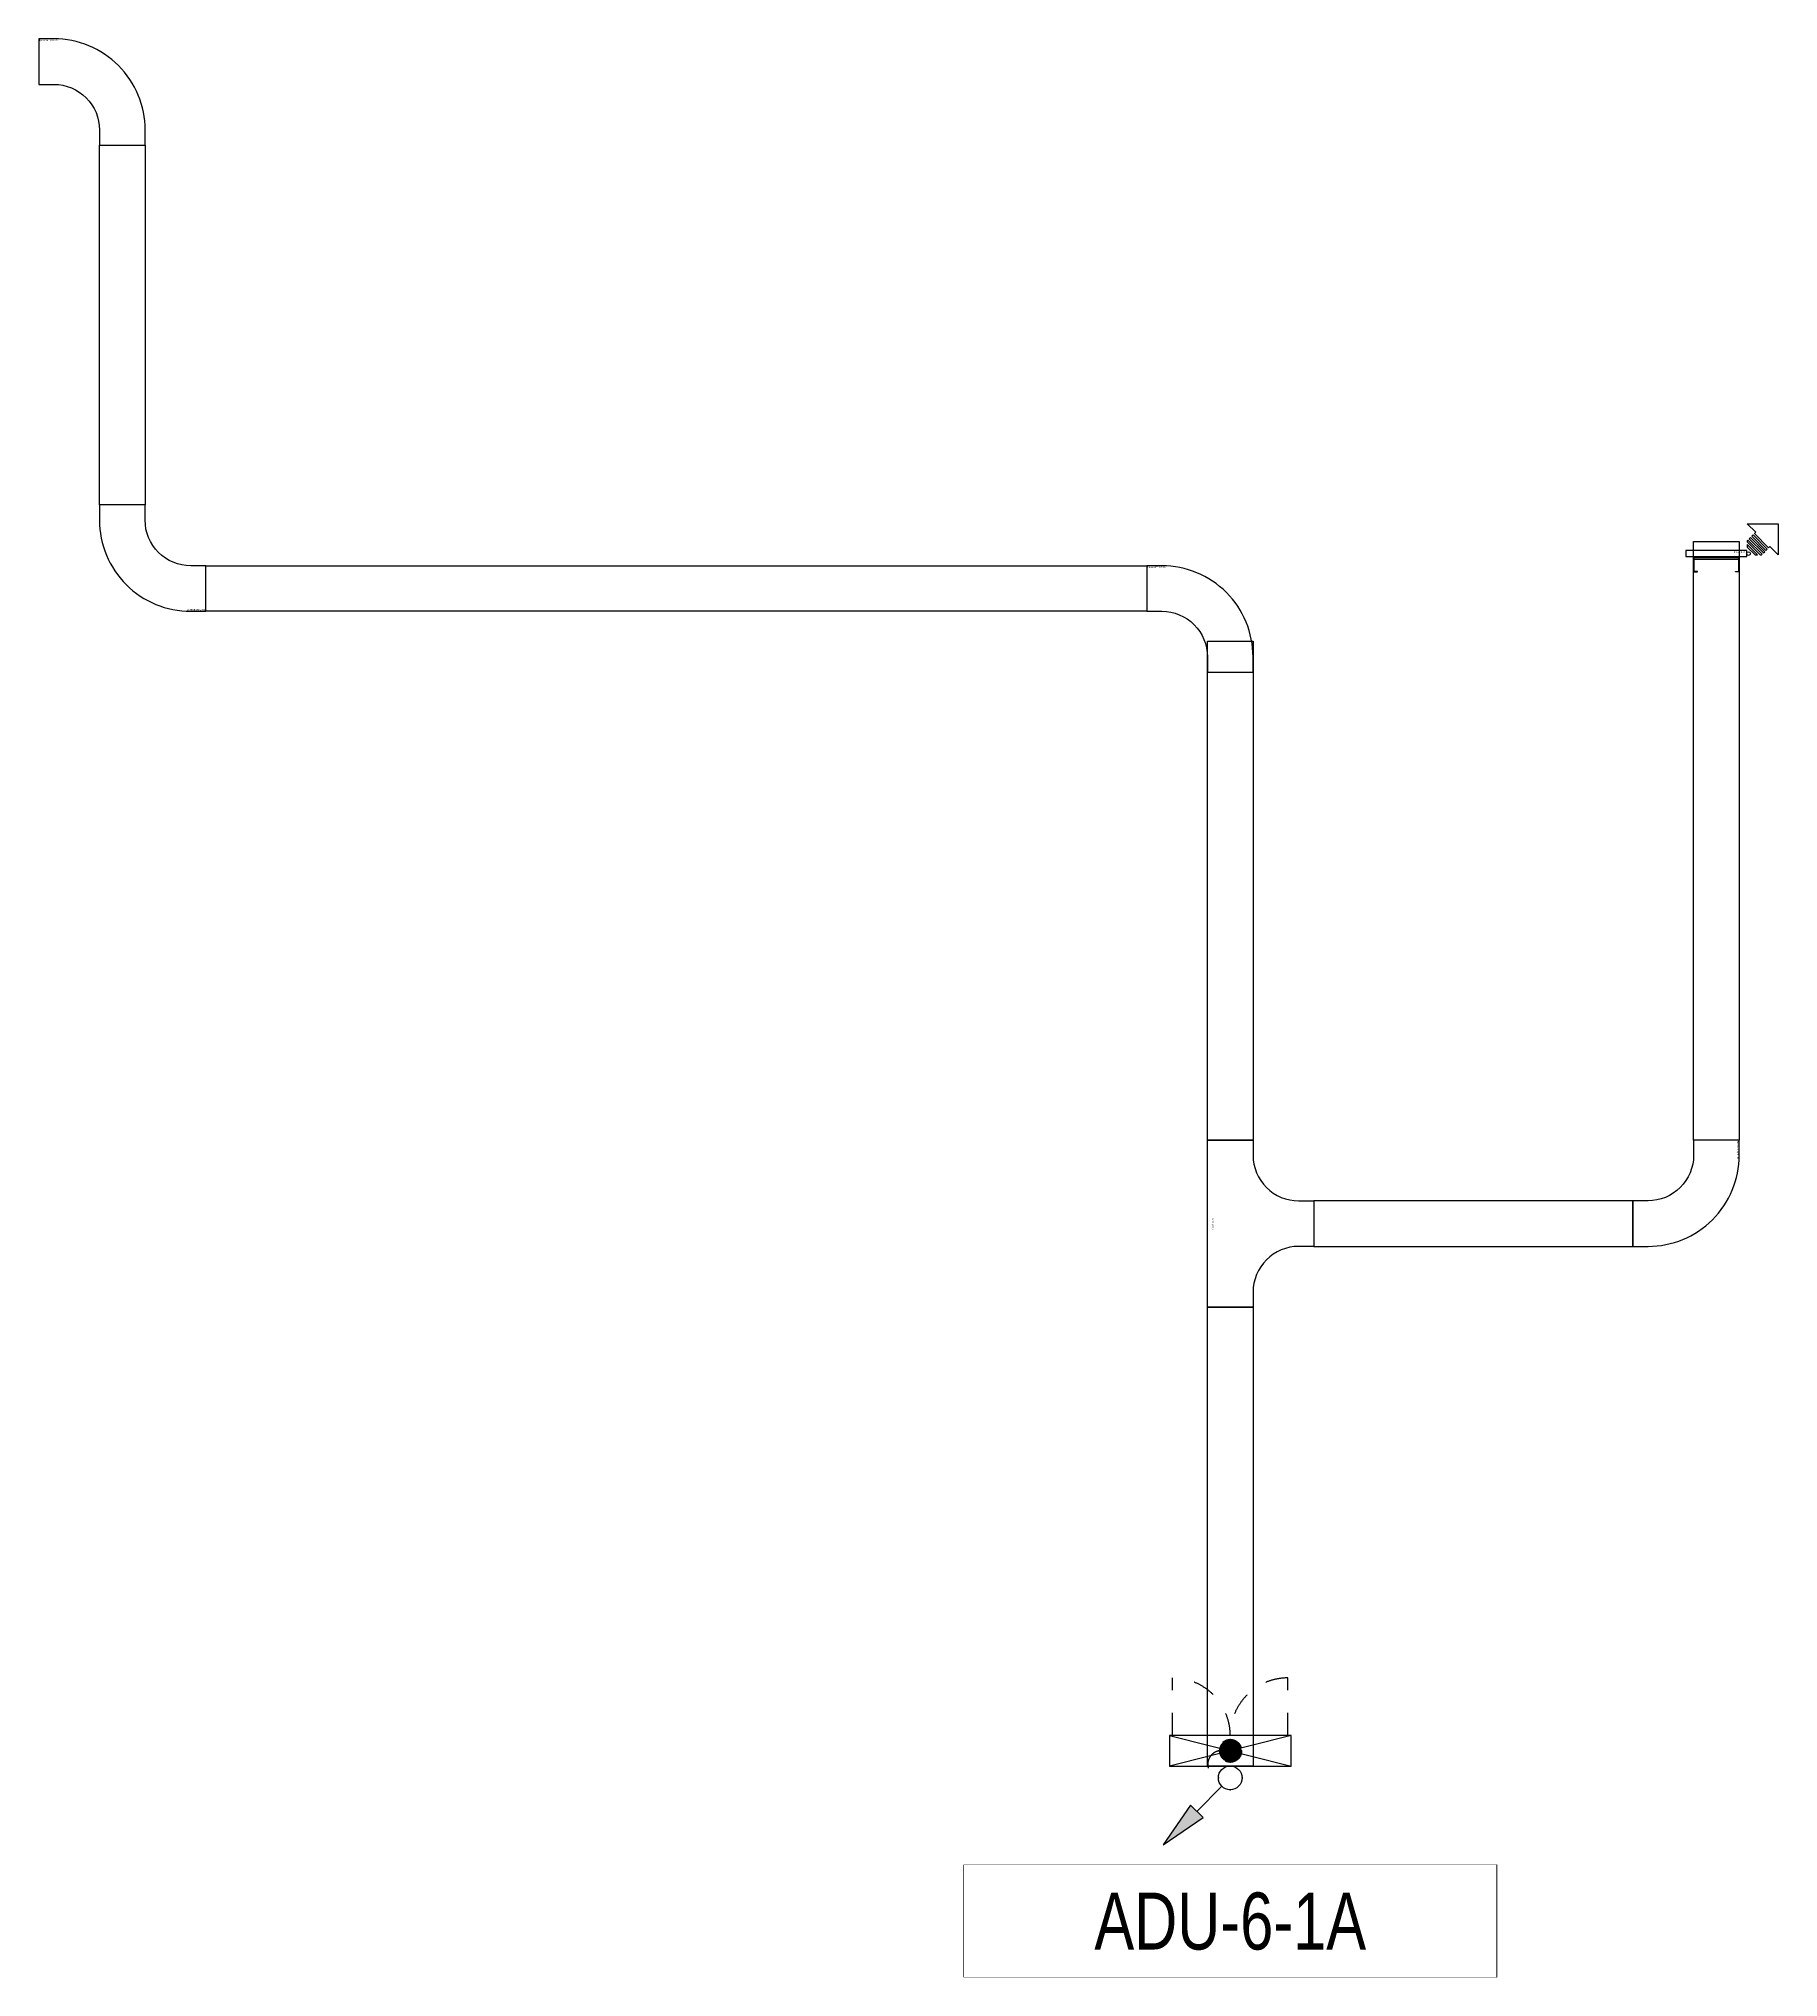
# Model space of a CAD drawing. Header units: millimetres. Extents: x 88028 to 500787, y -530175 to 1035835.
# Drawn here: x 338707 to 350157, y 764510 to 777268 of the extents above; entities that cross this region are included whole.
import ezdxf
from ezdxf.enums import TextEntityAlignment as Align

# ---------------------------------------------------------------- set-up
doc = ezdxf.new("R2010")
doc.units = ezdxf.units.MM
doc.header["$LTSCALE"] = 150
doc.linetypes.add('CONTINOUS', pattern=[0])
doc.linetypes.add('D1', pattern=[3, 1, -1, 1])
for name, color, linetype in [('------01 Motor Control Panel or Center', 4, 'Continuous'), ('-----00 LV_CABLE', 2, 'Continuous'), ('-----26 Electrical Cable Tray', 200, 'Continuous')]:
    doc.layers.add(name, color=color, linetype=linetype)
doc.styles.add('ELEC', font='')
doc.styles.add('LGR', font='LGSmHaTR.ttf')
doc.styles.get("Standard").update_dxf_attribs({"font": ''})
doc.styles.get('ELEC').set_extended_font_data('Dotum')
doc.styles.get('Standard').set_extended_font_data('Dotum')

# ---------------------------------------------------------------- blocks, each defined once
blk = doc.blocks.new('*U30')
at = {"linetype": 'Continuous', "ltscale": 0.1}
for p, q in [((-100, 57), (-100, 59)), ((-50, 57), (-50, 59)), ((0, 57), (0, 59)), ((50, 57), (50, 59)), ((100, 57), (100, 59))]:
    blk.add_line(p, q, dxfattribs=at)
for points in [[(-150, 40), (-150, 140), (-125, 140), (-125, 137), (-147, 137), (-147, 40)], [(150, 40), (150, 140), (125, 140), (125, 137), (147, 137), (147, 40)], [(-147, 59), (147, 59)], [(-147, 57), (147, 57)], [(147, 43), (-147, 43)]]:
    blk.add_lwpolyline(points, dxfattribs=at)
blk.add_lwpolyline([(200, 0), (200, 40), (-200, 40), (-200, 0)], close=True, dxfattribs=at)
blk.add_text('W300*H100', height=10, dxfattribs=at).set_placement((-190, 10), align=Align.MIDDLE_LEFT)
blk = doc.blocks.new('TRAY (U-D)')
at = {"color": 0}
for points in [[(156, 467), (-28, 651), (651, 651), (651, -28), (467, 156), (438, 127), (127, 438)], [(-28, 283), (-28, 255), (255, -28), (283, -28), (297, -14), (-14, 297)], [(-28, 198), (-28, 141), (141, -28), (198, -28)], [(14, 325), (325, 14), (354, 42), (42, 354)], [(71, 382), (382, 71), (410, 99), (99, 410)]]:
    blk.add_lwpolyline(points, close=True, dxfattribs=at)
blk.add_circle((0, 0), 40, dxfattribs=at)
blk = doc.blocks.new('*U27')
at = {"color": 0}
blk.add_lwpolyline([(0, 0), (-100, 0, -0.414214), (-400, 300), (-400, 400), (-700, 400), (-700, 300, 0.414214), (-100, -300), (0, -300)], format="xyb", close=True, dxfattribs=at)
blk.add_text('W:300(ELBOW 90)', height=10, dxfattribs=at).set_placement((-5, -290), align=Align.MIDDLE_RIGHT)
blk = doc.blocks.new('*U26')
at = {"color": 0}
blk.add_lwpolyline([(-1100, 0), (-1000, 0, 0.414214), (-700, 300), (-700, 400), (-400, 400), (-400, 300, 0.414214), (-100, 0), (0, 0), (0, -300), (-1100, -300)], format="xyb", close=True, dxfattribs=at)
at = {"color": 0, "style": 'LGR'}
blk.add_text('W:300(TEE)', height=10, dxfattribs=at).set_placement((-550, -265), align=Align.MIDDLE)
blk = doc.blocks.new('MCP_EQUIPMENT-2')
for p, q in [((200, 400), (0, -400)), ((200, -400), (0, 400))]:
    blk.add_line(p, q)
at = {"color": 1, "linetype": 'D1'}
for p, q in [((200, 380), (580, 380)), ((200, -380), (580, -380))]:
    blk.add_line(p, q, dxfattribs=at)
blk.add_lwpolyline([(200, 400), (0, 400), (0, -400), (200, -400)], close=True)
for centre, start, end in [((200, 380), 270, 0), ((200, -380), 0, 90)]:
    blk.add_arc(centre, 380, start, end, dxfattribs=at)
blk = doc.blocks.new('11')
at = {"linetype": 'D1'}
h = blk.add_hatch(color=256, dxfattribs=at)
edge = h.paths.add_edge_path()
edge.add_arc((0, 0), 75, 0, 360)
blk.add_circle((0, 0), 75, dxfattribs=at)
for p in [(-75, 0), (0, 75), (75, 0), (0, -75)]:
    blk.add_point(p, dxfattribs=at)
blk = doc.blocks.new('O01')
blk.add_hatch(color=256).paths.add_polyline_path([(-149, -218), (-218, -149), (-368, -368)])
blk.add_line((-46, -46), (-184, -184))
blk.add_lwpolyline([(-368, -368), (-149, -218), (-218, -149), (-368, -368)])
blk.add_circle((0, 0), 65)
for p in [(-65, 0), (-65, 0), (0, 65), (0, 65), (65, 0), (65, 0), (0, -65), (0, -65)]:
    blk.add_point(p)

msp = doc.modelspace()

# ---------------------------------------------------------------- linework, layer by layer
at = {"layer": '------01 Motor Control Panel or Center', "linetype": 'CONTINOUS', "elevation": 0}
msp.add_lwpolyline([(348302, 765250), (348302, 764510), (344798, 764510), (344798, 765250)], close=True, dxfattribs=at)
at = {"layer": '-----00 LV_CABLE', "linetype": 'D1'}
msp.add_arc((346493, 765911), 91.1, 101.4654, 256.6035, dxfattribs=at)
at = {"layer": '-----26 Electrical Cable Tray'}
for points in [[(339107, 776568), (339407, 776568), (339407, 774200), (339107, 774200)], [(339807, 773800), (346000, 773800), (346000, 773500), (339807, 773500)]]:
    msp.add_lwpolyline(points, close=True, dxfattribs=at)
at = {"layer": '-----26 Electrical Cable Tray', "elevation": 0}
for points in [[(349900, 773960), (349900, 770020), (349600, 770020), (349600, 773960)], [(346700, 773303), (346700, 770020), (346400, 770020), (346400, 773303)], [(347100, 769620), (347100, 769320), (349200, 769320), (349200, 769620)], [(346700, 768920), (346700, 765900), (346400, 765900), (346400, 768920)]]:
    msp.add_lwpolyline(points, close=True, dxfattribs=at)

# ---------------------------------------------------------------- block references
at = {"layer": '------01 Motor Control Panel or Center', "rotation": 90}
msp.add_blockref('MCP_EQUIPMENT-2', (346550, 765900), dxfattribs=at)
at = {"layer": '-----00 LV_CABLE', "linetype": 'D1'}
msp.add_blockref('11', (346550, 766000), dxfattribs=at)
at = {"layer": '-----00 LV_CABLE', "linetype": 'D1', "xscale": 1.2, "yscale": 1.2, "zscale": 1.2}
msp.add_blockref('O01', (346550, 765822), dxfattribs=at)
at = {"layer": '-----26 Electrical Cable Tray', "linetype": 'D1'}
for name, p, rotation in [('*U27', (338707, 776968), 180), ('*U27', (346000, 773500), 179.9999999999999), ('*U26', (346700, 768920), 270), ('*U27', (349600, 770020), 89.99999999999997)]:
    msp.add_blockref(name, p, dxfattribs=dict(at, rotation=rotation))
msp.add_blockref('*U27', (339807, 773800), dxfattribs=at)
at = {"layer": '-----26 Electrical Cable Tray', "linetype": 'Continuous', "xscale": 0.3, "yscale": 0.3, "zscale": 0.3}
msp.add_blockref('TRAY (U-D)', (349962, 773880), dxfattribs=at)
at = {"layer": '-----26 Electrical Cable Tray', "linetype": 'Continuous', "ltscale": 7.5, "rotation": 180}
msp.add_blockref('*U30', (349750, 773900), dxfattribs=at)

# ---------------------------------------------------------------- next in the draw order: wipeouts: each hides what was drawn before it
at = {"color": 1}
msp.add_wipeout([(344798, 765250), (348302, 765250), (348302, 764510), (344798, 764510)], dxfattribs=at).dxf.layer = '------01 Motor Control Panel or Center'

# ---------------------------------------------------------------- next in the draw order: texts
at = {"layer": '------01 Motor Control Panel or Center', "linetype": 'CONTINOUS', "style": 'ELEC', "width": 0.8}
msp.add_text('ADU-6-1A', height=375, dxfattribs=at).set_placement((346550, 764880), align=Align.MIDDLE)

doc.saveas('drawing.dxf')
